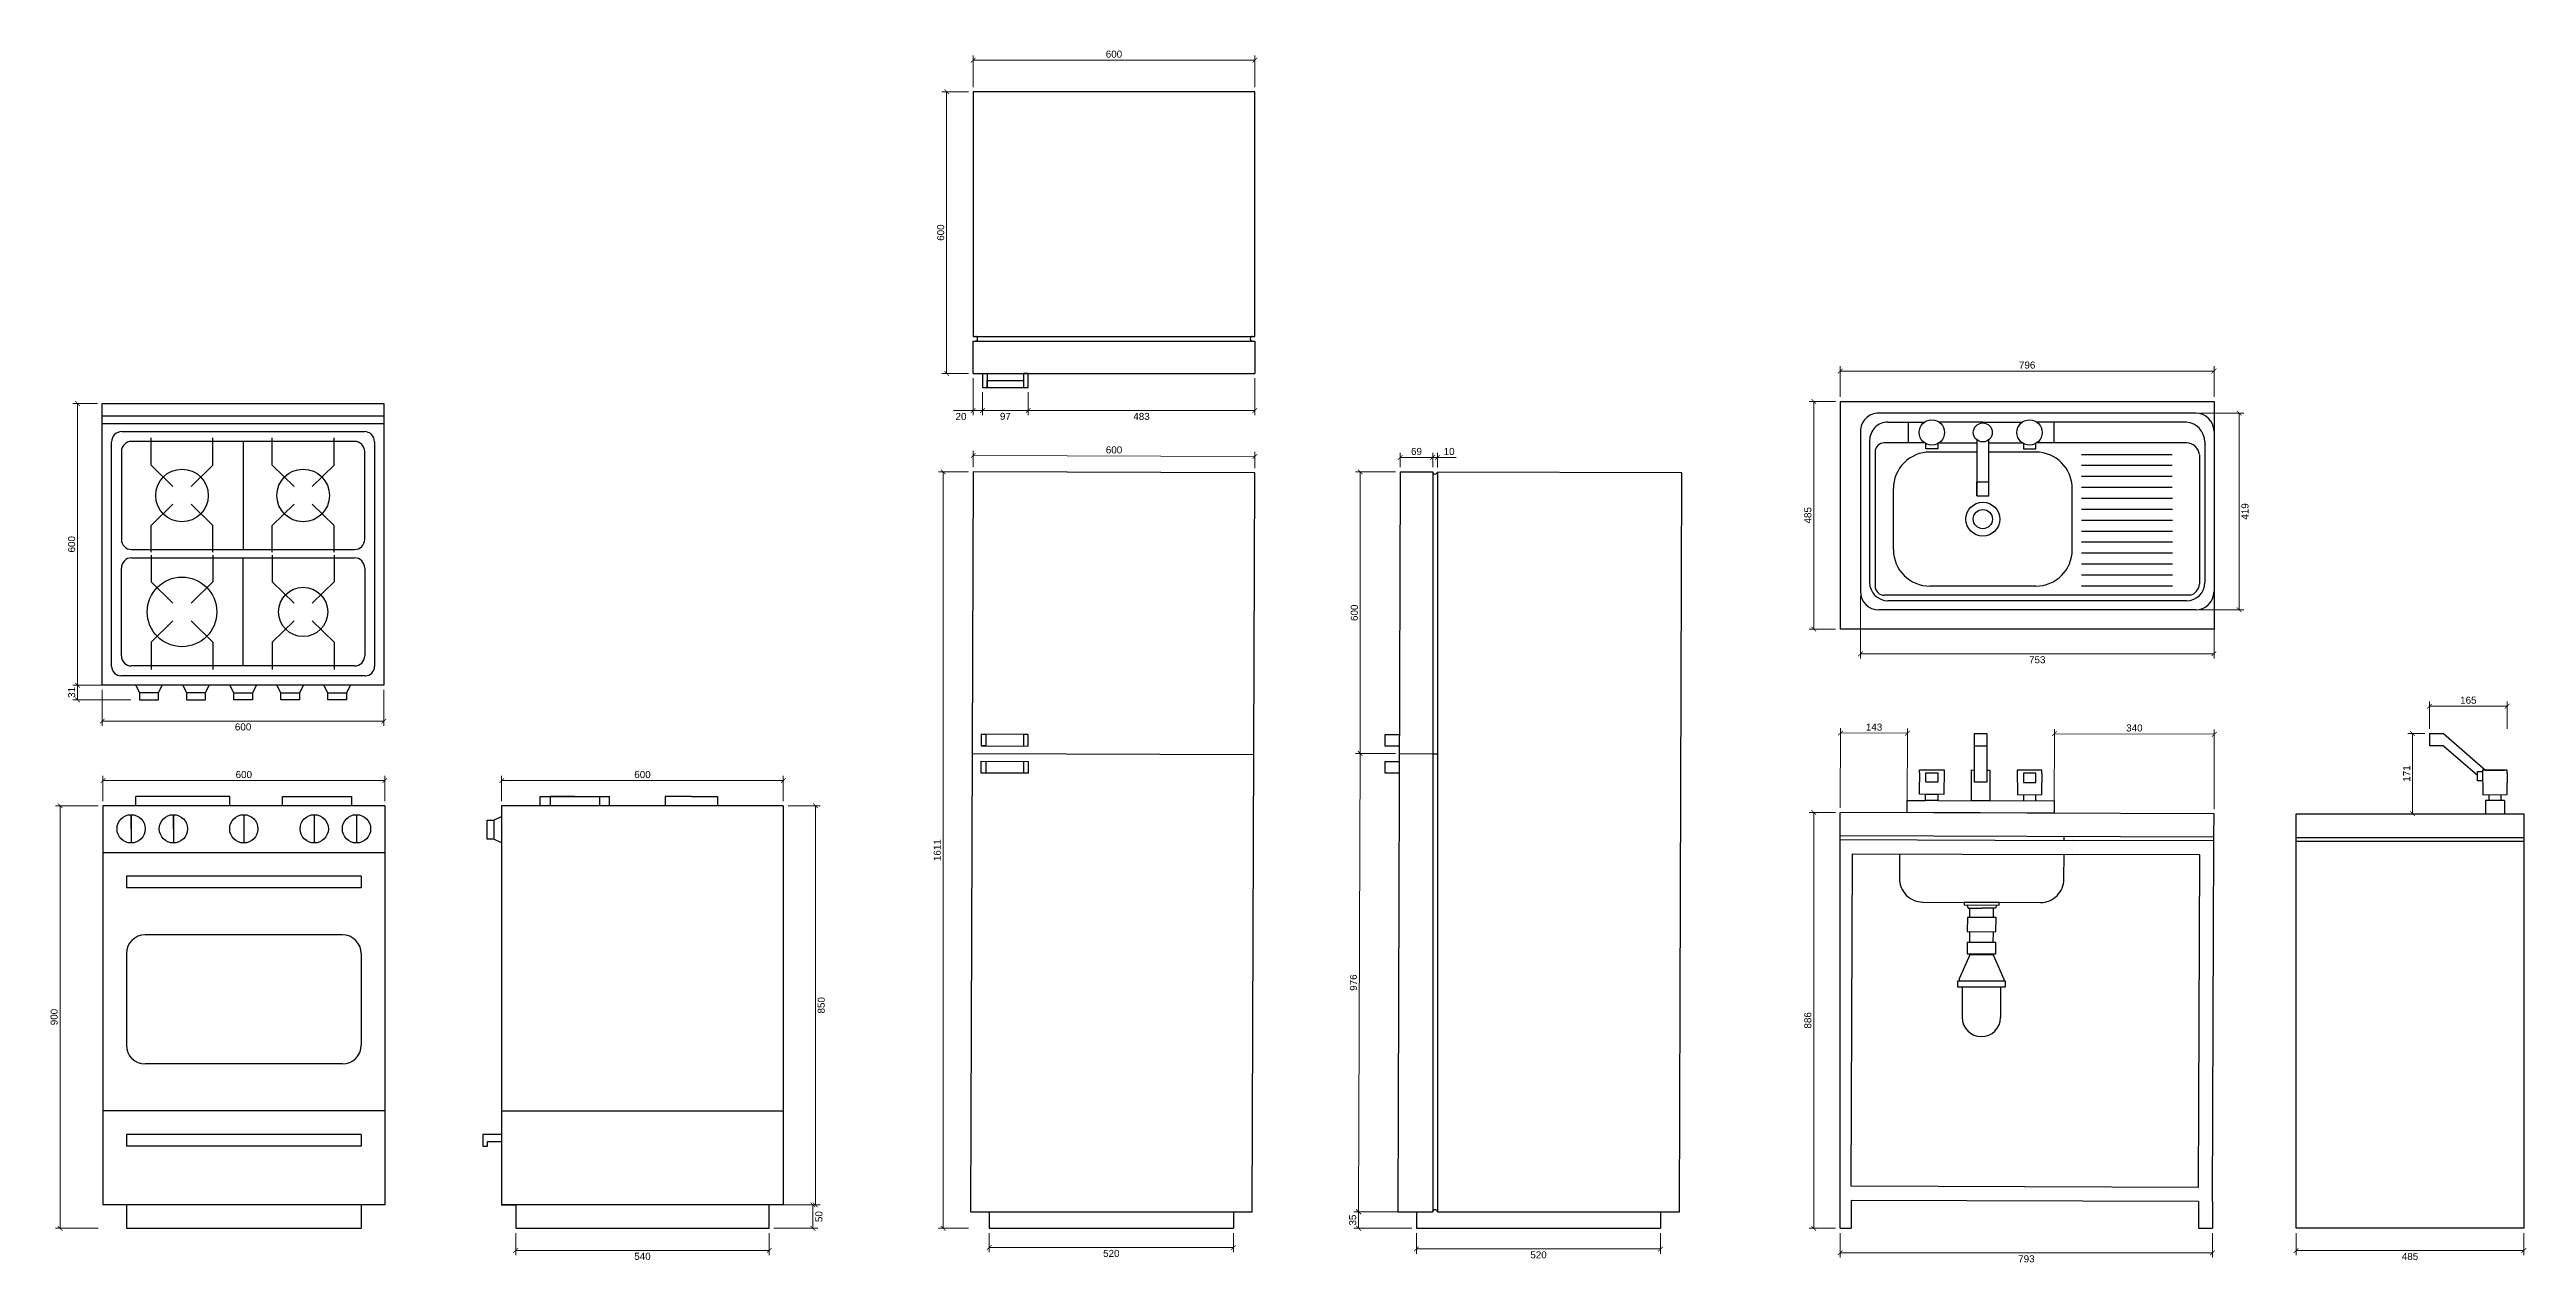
# Model space of a CAD drawing. Header units: millimetres. Extents: x 656 to 5931, y 34 to 2619.
import ezdxf

# ---------------------------------------------------------------- set-up
doc = ezdxf.new("R2010")
doc.units = ezdxf.units.MM
doc.layers.add('A-ANNO SYMB', color=3, linetype='Continuous', lineweight=13)
doc.layers.add('IF-FURN', color=7, linetype='Continuous')
doc.styles.get("Standard").update_dxf_attribs({"font": 'arial.ttf'})
doc.dimstyles.new('nuovo', dxfattribs={"dimtxt": 15, "dimasz": 10, "dimexe": 10, "dimexo": 10, "dimgap": 5, "dimtad": 2, "dimdec": 0, "dimtxsty": 'Standard', "dimblk": 'ARCHTICK', "dimcen": 2.5, "dimclrd": 256, "dimclre": 256, "dimclrt": 256, "dimadec": 0, "dimazin": 0, "dimtfac": 1, "dimtdec": 0, "dimtmove": 0, "dimatfit": 3, "dimldrblk": 'NONE', "dimfxl": 1, "dimlwd": -1, "dimlwe": -1, "dimarcsym": 0})

msp = doc.modelspace()

# ---------------------------------------------------------------- blocks, each defined once
blk = doc.blocks.new('_ArchTick')
at = {"color": 0, "linetype": 'ByBlock', "const_width": 0.15}
blk.add_lwpolyline([(-0.5, -0.5), (0.5, 0.5)], dxfattribs=at)
blk = doc.blocks.new('*D10')
at = {"layer": 'A-ANNO SYMB', "transparency": 16777216}
for p, q in [((2228.6, 1008.6), (2296.8, 1008.6)), ((2286.8, 158.6), (2286.8, 1008.6)), ((2228.6, 158.6), (2296.8, 158.6))]:
    blk.add_line(p, q, dxfattribs=at)
at = {"layer": 'DEFPOINTS', "color": 0, "transparency": 16777216}
for p in [(2218.6, 1008.6), (2286.8, 1008.6), (2218.6, 158.6)]:
    blk.add_point(p, dxfattribs=at)
at = {"layer": 'A-ANNO SYMB', "transparency": 16777216, "xscale": 10, "yscale": 10, "zscale": 10}
for p, rotation in [((2286.8, 1008.6), 90), ((2286.8, 158.6), 270)]:
    blk.add_blockref('_ArchTick', p, dxfattribs=dict(at, rotation=rotation))
at = {"layer": 'A-ANNO SYMB', "transparency": 16777216, "insert": (2299.4, 583.6), "char_height": 15, "attachment_point": 5, "rotation": 90}
blk.add_mtext('850', dxfattribs=at)
blk = doc.blocks.new('_None')
blk = doc.blocks.new('*D12')
at = {"layer": 'A-ANNO SYMB', "transparency": 16777216}
for p, q in [((1618.6, 1018.6), (1618.6, 1072.2)), ((1618.6, 1062.2), (2218.6, 1062.2)), ((2218.6, 1018.6), (2218.6, 1072.2))]:
    blk.add_line(p, q, dxfattribs=at)
at = {"layer": 'DEFPOINTS', "color": 0, "transparency": 16777216}
for p in [(2218.6, 1062.2), (1618.6, 1008.6), (2218.6, 1008.6)]:
    blk.add_point(p, dxfattribs=at)
at = {"layer": 'A-ANNO SYMB', "transparency": 16777216, "xscale": 10, "yscale": 10, "zscale": 10, "rotation": 180}
blk.add_blockref('_ArchTick', (1618.6, 1062.2), dxfattribs=at)
at = {"layer": 'A-ANNO SYMB', "transparency": 16777216, "xscale": 10, "yscale": 10, "zscale": 10}
blk.add_blockref('_ArchTick', (2218.6, 1062.2), dxfattribs=at)
at = {"layer": 'A-ANNO SYMB', "transparency": 16777216, "insert": (1918.6, 1074.9), "char_height": 15, "attachment_point": 5}
blk.add_mtext('600', dxfattribs=at)
blk = doc.blocks.new('*D13')
at = {"layer": 'A-ANNO SYMB', "transparency": 16777216}
for p, q in [((769.5, 1018.6), (769.5, 1072.2)), ((769.5, 1062.2), (1369.5, 1062.2)), ((1369.5, 1018.6), (1369.5, 1072.2))]:
    blk.add_line(p, q, dxfattribs=at)
at = {"layer": 'DEFPOINTS', "color": 0, "transparency": 16777216}
for p in [(1369.5, 1062.2), (769.5, 1008.6), (1369.5, 1008.6)]:
    blk.add_point(p, dxfattribs=at)
at = {"layer": 'A-ANNO SYMB', "transparency": 16777216, "xscale": 10, "yscale": 10, "zscale": 10, "rotation": 180}
blk.add_blockref('_ArchTick', (769.5, 1062.2), dxfattribs=at)
at = {"layer": 'A-ANNO SYMB', "transparency": 16777216, "xscale": 10, "yscale": 10, "zscale": 10}
blk.add_blockref('_ArchTick', (1369.5, 1062.2), dxfattribs=at)
at = {"layer": 'A-ANNO SYMB', "transparency": 16777216, "insert": (1069.5, 1074.9), "char_height": 15, "attachment_point": 5}
blk.add_mtext('600', dxfattribs=at)
blk = doc.blocks.new('*D14')
at = {"layer": 'A-ANNO SYMB', "transparency": 16777216}
for p, q in [((759.5, 1008.6), (668.2, 1008.6)), ((678.2, 1008.6), (678.2, 108.6)), ((759.5, 108.6), (668.2, 108.6))]:
    blk.add_line(p, q, dxfattribs=at)
at = {"layer": 'DEFPOINTS', "color": 0, "transparency": 16777216}
for p in [(769.5, 1008.6), (678.2, 108.6), (769.5, 108.6)]:
    blk.add_point(p, dxfattribs=at)
at = {"layer": 'A-ANNO SYMB', "transparency": 16777216, "xscale": 10, "yscale": 10, "zscale": 10}
for p, rotation in [((678.2, 1008.6), 90), ((678.2, 108.6), 270)]:
    blk.add_blockref('_ArchTick', p, dxfattribs=dict(at, rotation=rotation))
at = {"layer": 'A-ANNO SYMB', "transparency": 16777216, "insert": (665.5, 558.6), "char_height": 15, "attachment_point": 5, "rotation": 90}
blk.add_mtext('900', dxfattribs=at)
blk = doc.blocks.new('*D15')
at = {"layer": 'A-ANNO SYMB', "transparency": 16777216}
for p, q in [((2198.6, 158.6), (2291.8, 158.6)), ((2281.8, 158.6), (2281.8, 108.6)), ((2198.6, 108.6), (2291.8, 108.6))]:
    blk.add_line(p, q, dxfattribs=at)
at = {"layer": 'DEFPOINTS', "color": 0, "transparency": 16777216}
for p in [(2188.6, 158.6), (2188.6, 108.6), (2281.8, 108.6)]:
    blk.add_point(p, dxfattribs=at)
at = {"layer": 'A-ANNO SYMB', "transparency": 16777216, "xscale": 10, "yscale": 10, "zscale": 10}
for p, rotation in [((2281.8, 158.6), 90), ((2281.8, 108.6), 270)]:
    blk.add_blockref('_ArchTick', p, dxfattribs=dict(at, rotation=rotation))
at = {"layer": 'A-ANNO SYMB', "transparency": 16777216, "insert": (2294.4, 133.6), "char_height": 15, "attachment_point": 5, "rotation": 90}
blk.add_mtext('50', dxfattribs=at)
blk = doc.blocks.new('*D16')
at = {"layer": 'A-ANNO SYMB', "transparency": 16777216}
for p, q in [((1648.6, 98.6), (1648.6, 51.6)), ((1648.6, 61.6), (2188.6, 61.6)), ((2188.6, 98.6), (2188.6, 51.6))]:
    blk.add_line(p, q, dxfattribs=at)
at = {"layer": 'DEFPOINTS', "color": 0, "transparency": 16777216}
for p in [(1648.6, 108.6), (2188.6, 108.6), (2188.6, 61.6)]:
    blk.add_point(p, dxfattribs=at)
at = {"layer": 'A-ANNO SYMB', "transparency": 16777216, "xscale": 10, "yscale": 10, "zscale": 10, "rotation": 180}
blk.add_blockref('_ArchTick', (1648.6, 61.6), dxfattribs=at)
at = {"layer": 'A-ANNO SYMB', "transparency": 16777216, "xscale": 10, "yscale": 10, "zscale": 10}
blk.add_blockref('_ArchTick', (2188.6, 61.6), dxfattribs=at)
at = {"layer": 'A-ANNO SYMB', "transparency": 16777216, "insert": (1918.6, 48.9), "char_height": 15, "attachment_point": 5}
blk.add_mtext('540', dxfattribs=at)
blk = doc.blocks.new('*D17')
at = {"layer": 'A-ANNO SYMB', "transparency": 16777216}
for p, q in [((767.9, 1255.4), (767.9, 1178.9)), ((1367.9, 1255.4), (1367.9, 1178.9)), ((767.9, 1188.9), (1367.9, 1188.9))]:
    blk.add_line(p, q, dxfattribs=at)
at = {"layer": 'DEFPOINTS', "color": 0, "transparency": 16777216}
for p in [(767.9, 1265.4), (1367.9, 1265.4), (1367.9, 1188.9)]:
    blk.add_point(p, dxfattribs=at)
at = {"layer": 'A-ANNO SYMB', "transparency": 16777216, "xscale": 10, "yscale": 10, "zscale": 10, "rotation": 180}
blk.add_blockref('_ArchTick', (767.9, 1188.9), dxfattribs=at)
at = {"layer": 'A-ANNO SYMB', "transparency": 16777216, "xscale": 10, "yscale": 10, "zscale": 10}
blk.add_blockref('_ArchTick', (1367.9, 1188.9), dxfattribs=at)
at = {"layer": 'A-ANNO SYMB', "transparency": 16777216, "insert": (1067.9, 1176.3), "char_height": 15, "attachment_point": 5}
blk.add_mtext('600', dxfattribs=at)
blk = doc.blocks.new('*D18')
at = {"layer": 'A-ANNO SYMB', "transparency": 16777216}
for p, q in [((757.9, 1865.4), (705.4, 1865.4)), ((715.4, 1265.4), (715.4, 1865.4)), ((757.9, 1265.4), (705.4, 1265.4))]:
    blk.add_line(p, q, dxfattribs=at)
at = {"layer": 'DEFPOINTS', "color": 0, "transparency": 16777216}
for p in [(715.4, 1865.4), (767.9, 1865.4), (767.9, 1265.4)]:
    blk.add_point(p, dxfattribs=at)
at = {"layer": 'A-ANNO SYMB', "transparency": 16777216, "xscale": 10, "yscale": 10, "zscale": 10}
for p, rotation in [((715.4, 1865.4), 90), ((715.4, 1265.4), 270)]:
    blk.add_blockref('_ArchTick', p, dxfattribs=dict(at, rotation=rotation))
at = {"layer": 'A-ANNO SYMB', "transparency": 16777216, "insert": (702.8, 1565.4), "char_height": 15, "attachment_point": 5, "rotation": 90}
blk.add_mtext('600', dxfattribs=at)
blk = doc.blocks.new('*D19')
at = {"layer": 'A-ANNO SYMB', "transparency": 16777216}
for p, q in [((829.2, 1265.4), (705.4, 1265.4)), ((829.2, 1234.3), (705.4, 1234.3)), ((715.4, 1265.4), (715.4, 1234.3))]:
    blk.add_line(p, q, dxfattribs=at)
at = {"layer": 'DEFPOINTS', "color": 0, "transparency": 16777216}
for p in [(715.4, 1234.3), (839.2, 1265.4), (839.2, 1234.3)]:
    blk.add_point(p, dxfattribs=at)
at = {"layer": 'A-ANNO SYMB', "transparency": 16777216, "xscale": 10, "yscale": 10, "zscale": 10}
for p, rotation in [((715.4, 1265.4), 90), ((715.4, 1234.3), 270)]:
    blk.add_blockref('_ArchTick', p, dxfattribs=dict(at, rotation=rotation))
at = {"layer": 'A-ANNO SYMB', "transparency": 16777216, "insert": (702.8, 1249.9), "char_height": 15, "attachment_point": 5, "rotation": 90}
blk.add_mtext('31', dxfattribs=at)
blk = doc.blocks.new('*D23')
at = {"layer": 'A-ANNO SYMB', "transparency": 16777216}
for p, q in [((2622.8, 2539.2), (2622.8, 2606.5)), ((2622.8, 2596.5), (3222.8, 2596.5)), ((3222.8, 2539.2), (3222.8, 2606.5))]:
    blk.add_line(p, q, dxfattribs=at)
at = {"layer": 'DEFPOINTS', "color": 0, "transparency": 16777216}
for p in [(3222.8, 2596.5), (2622.8, 2529.2), (3222.8, 2529.2)]:
    blk.add_point(p, dxfattribs=at)
at = {"layer": 'A-ANNO SYMB', "transparency": 16777216, "xscale": 10, "yscale": 10, "zscale": 10, "rotation": 180}
blk.add_blockref('_ArchTick', (2622.8, 2596.5), dxfattribs=at)
at = {"layer": 'A-ANNO SYMB', "transparency": 16777216, "xscale": 10, "yscale": 10, "zscale": 10}
blk.add_blockref('_ArchTick', (3222.8, 2596.5), dxfattribs=at)
at = {"layer": 'A-ANNO SYMB', "transparency": 16777216, "insert": (2922.8, 2609.2), "char_height": 15, "attachment_point": 5}
blk.add_mtext('600', dxfattribs=at)
blk = doc.blocks.new('*D24')
at = {"layer": 'A-ANNO SYMB', "transparency": 16777216}
for p, q in [((2612.8, 2529.2), (2556.5, 2529.2)), ((2566.5, 2529.2), (2566.5, 1929.2)), ((2612.8, 1929.2), (2556.5, 1929.2))]:
    blk.add_line(p, q, dxfattribs=at)
at = {"layer": 'DEFPOINTS', "color": 0, "transparency": 16777216}
for p in [(2622.8, 2529.2), (2566.5, 1929.2), (2622.8, 1929.2)]:
    blk.add_point(p, dxfattribs=at)
at = {"layer": 'A-ANNO SYMB', "transparency": 16777216, "xscale": 10, "yscale": 10, "zscale": 10}
for p, rotation in [((2566.5, 2529.2), 90), ((2566.5, 1929.2), 270)]:
    blk.add_blockref('_ArchTick', p, dxfattribs=dict(at, rotation=rotation))
at = {"layer": 'A-ANNO SYMB', "transparency": 16777216, "insert": (2553.8, 2229.2), "char_height": 15, "attachment_point": 5, "rotation": 90}
blk.add_mtext('600', dxfattribs=at)
blk = doc.blocks.new('*D25')
at = {"layer": 'A-ANNO SYMB', "transparency": 16777216}
for p, q in [((2622.8, 1919.2), (2622.8, 1840.2)), ((2622.8, 1850.2), (2581.2, 1850.2)), ((2642.9, 1850.2), (2622.8, 1850.2)), ((2642.9, 1889.2), (2642.9, 1840.2))]:
    blk.add_line(p, q, dxfattribs=at)
at = {"layer": 'DEFPOINTS', "color": 0, "transparency": 16777216}
for p in [(2622.8, 1929.2), (2642.9, 1899.2), (2642.9, 1850.2)]:
    blk.add_point(p, dxfattribs=at)
at = {"layer": 'A-ANNO SYMB', "transparency": 16777216, "xscale": 10, "yscale": 10, "zscale": 10, "rotation": 180}
blk.add_blockref('_ArchTick', (2622.8, 1850.2), dxfattribs=at)
at = {"layer": 'A-ANNO SYMB', "transparency": 16777216, "xscale": 10, "yscale": 10, "zscale": 10}
blk.add_blockref('_ArchTick', (2642.9, 1850.2), dxfattribs=at)
at = {"layer": 'A-ANNO SYMB', "transparency": 16777216, "insert": (2597, 1837.5), "char_height": 15, "attachment_point": 5}
blk.add_mtext('20', dxfattribs=at)
blk = doc.blocks.new('*D26')
at = {"layer": 'A-ANNO SYMB', "transparency": 16777216}
for p, q in [((3222.8, 1919.2), (3222.8, 1840.3)), ((2740.2, 1889.2), (2740.2, 1840.3)), ((2740.2, 1850.3), (3222.8, 1850.3))]:
    blk.add_line(p, q, dxfattribs=at)
at = {"layer": 'DEFPOINTS', "color": 0, "transparency": 16777216}
for p in [(3222.8, 1929.2), (2740.2, 1899.2), (3222.8, 1850.3)]:
    blk.add_point(p, dxfattribs=at)
at = {"layer": 'A-ANNO SYMB', "transparency": 16777216, "xscale": 10, "yscale": 10, "zscale": 10, "rotation": 180}
blk.add_blockref('_ArchTick', (2740.2, 1850.3), dxfattribs=at)
at = {"layer": 'A-ANNO SYMB', "transparency": 16777216, "xscale": 10, "yscale": 10, "zscale": 10}
blk.add_blockref('_ArchTick', (3222.8, 1850.3), dxfattribs=at)
at = {"layer": 'A-ANNO SYMB', "transparency": 16777216, "insert": (2981.5, 1837.6), "char_height": 15, "attachment_point": 5}
blk.add_mtext('483', dxfattribs=at)
blk = doc.blocks.new('*D27')
at = {"layer": 'A-ANNO SYMB', "transparency": 16777216}
for p, q in [((2642.9, 1889.2), (2642.9, 1840.3)), ((2642.9, 1850.3), (2740.2, 1850.3)), ((2740.2, 1889.2), (2740.2, 1840.3))]:
    blk.add_line(p, q, dxfattribs=at)
at = {"layer": 'DEFPOINTS', "color": 0, "transparency": 16777216}
for p in [(2642.9, 1899.2), (2740.2, 1899.2), (2740.2, 1850.3)]:
    blk.add_point(p, dxfattribs=at)
at = {"layer": 'A-ANNO SYMB', "transparency": 16777216, "xscale": 10, "yscale": 10, "zscale": 10, "rotation": 180}
blk.add_blockref('_ArchTick', (2642.9, 1850.3), dxfattribs=at)
at = {"layer": 'A-ANNO SYMB', "transparency": 16777216, "xscale": 10, "yscale": 10, "zscale": 10}
blk.add_blockref('_ArchTick', (2740.2, 1850.3), dxfattribs=at)
at = {"layer": 'A-ANNO SYMB', "transparency": 16777216, "insert": (2691.6, 1837.7), "char_height": 15, "attachment_point": 5}
blk.add_mtext('97', dxfattribs=at)
blk = doc.blocks.new('*D29')
at = {"layer": 'A-ANNO SYMB', "transparency": 16777216}
for p, q in [((3532.7, 1729.5), (3532.7, 1760.3)), ((3532.7, 1750.3), (3601.7, 1750.3)), ((3601.7, 1729.5), (3601.7, 1760.3))]:
    blk.add_line(p, q, dxfattribs=at)
at = {"layer": 'DEFPOINTS', "color": 0, "transparency": 16777216}
for p in [(3601.7, 1750.3), (3532.7, 1719.5), (3601.7, 1719.5)]:
    blk.add_point(p, dxfattribs=at)
at = {"layer": 'A-ANNO SYMB', "transparency": 16777216, "xscale": 10, "yscale": 10, "zscale": 10, "rotation": 180}
blk.add_blockref('_ArchTick', (3532.7, 1750.3), dxfattribs=at)
at = {"layer": 'A-ANNO SYMB', "transparency": 16777216, "xscale": 10, "yscale": 10, "zscale": 10}
blk.add_blockref('_ArchTick', (3601.7, 1750.3), dxfattribs=at)
at = {"layer": 'A-ANNO SYMB', "transparency": 16777216, "insert": (3567.2, 1763), "char_height": 15, "attachment_point": 5}
blk.add_mtext('69', dxfattribs=at)
blk = doc.blocks.new('*D30')
at = {"layer": 'A-ANNO SYMB', "transparency": 16777216}
for p, q in [((3601.7, 1729.5), (3601.7, 1760.3)), ((3601.7, 1750.3), (3611.7, 1750.3)), ((3611.7, 1729.2), (3611.7, 1760.3)), ((3611.7, 1750.3), (3651.7, 1750.3))]:
    blk.add_line(p, q, dxfattribs=at)
at = {"layer": 'DEFPOINTS', "color": 0, "transparency": 16777216}
for p in [(3611.7, 1750.3), (3601.7, 1719.5), (3611.7, 1719.2)]:
    blk.add_point(p, dxfattribs=at)
at = {"layer": 'A-ANNO SYMB', "transparency": 16777216, "xscale": 10, "yscale": 10, "zscale": 10, "rotation": 180}
blk.add_blockref('_ArchTick', (3601.7, 1750.3), dxfattribs=at)
at = {"layer": 'A-ANNO SYMB', "transparency": 16777216, "xscale": 10, "yscale": 10, "zscale": 10}
blk.add_blockref('_ArchTick', (3611.7, 1750.3), dxfattribs=at)
at = {"layer": 'A-ANNO SYMB', "transparency": 16777216, "insert": (3636.7, 1763), "char_height": 15, "attachment_point": 5}
blk.add_mtext('10', dxfattribs=at)
blk = doc.blocks.new('*D31')
at = {"layer": 'A-ANNO SYMB', "transparency": 16777216}
for p, q in [((3522.7, 1719.5), (3437.5, 1719.5)), ((3447.5, 1719.5), (3447.5, 1119.5)), ((3522.7, 1119.5), (3437.5, 1119.5))]:
    blk.add_line(p, q, dxfattribs=at)
at = {"layer": 'DEFPOINTS', "color": 0, "transparency": 16777216}
for p in [(3532.7, 1719.5), (3447.5, 1119.5), (3532.7, 1119.5)]:
    blk.add_point(p, dxfattribs=at)
at = {"layer": 'A-ANNO SYMB', "transparency": 16777216, "xscale": 10, "yscale": 10, "zscale": 10}
for p, rotation in [((3447.5, 1719.5), 90), ((3447.5, 1119.5), 270)]:
    blk.add_blockref('_ArchTick', p, dxfattribs=dict(at, rotation=rotation))
at = {"layer": 'A-ANNO SYMB', "transparency": 16777216, "insert": (3434.8, 1419.5), "char_height": 15, "attachment_point": 5, "rotation": 90}
blk.add_mtext('600', dxfattribs=at)
blk = doc.blocks.new('*D32')
at = {"layer": 'A-ANNO SYMB', "transparency": 16777216}
for p, q in [((3520.6, 1119.6), (3437.5, 1119.9)), ((3447.5, 1119.9), (3444, 144)), ((3517.1, 143.7), (3434, 144))]:
    blk.add_line(p, q, dxfattribs=at)
at = {"layer": 'DEFPOINTS', "color": 0, "transparency": 16777216}
for p in [(3530.6, 1119.6), (3444, 144), (3527.1, 143.7)]:
    blk.add_point(p, dxfattribs=at)
at = {"layer": 'A-ANNO SYMB', "transparency": 16777216, "xscale": 10, "yscale": 10, "zscale": 10}
for p, rotation in [((3447.5, 1119.9), 89.7942800151295), ((3444, 144), 269.7942800151295)]:
    blk.add_blockref('_ArchTick', p, dxfattribs=dict(at, rotation=rotation))
at = {"layer": 'A-ANNO SYMB', "transparency": 16777216, "insert": (3433, 631.9), "char_height": 15, "attachment_point": 5, "rotation": 89.7943}
blk.add_mtext('976', dxfattribs=at)
blk = doc.blocks.new('*D33')
at = {"layer": 'A-ANNO SYMB', "transparency": 16777216}
for p, q in [((3557.1, 143.7), (3434, 143.7)), ((3557.1, 108.6), (3434, 108.6)), ((3444, 143.7), (3444, 108.6))]:
    blk.add_line(p, q, dxfattribs=at)
at = {"layer": 'DEFPOINTS', "color": 0, "transparency": 16777216}
for p in [(3444, 108.6), (3567.1, 143.7), (3567.1, 108.6)]:
    blk.add_point(p, dxfattribs=at)
at = {"layer": 'A-ANNO SYMB', "transparency": 16777216, "xscale": 10, "yscale": 10, "zscale": 10}
for p, rotation in [((3444, 143.7), 90), ((3444, 108.6), 270)]:
    blk.add_blockref('_ArchTick', p, dxfattribs=dict(at, rotation=rotation))
at = {"layer": 'A-ANNO SYMB', "transparency": 16777216, "insert": (3431.3, 126.1), "char_height": 15, "attachment_point": 5, "rotation": 90}
blk.add_mtext('35', dxfattribs=at)
blk = doc.blocks.new('*D34')
at = {"layer": 'A-ANNO SYMB', "transparency": 16777216}
for p, q in [((2657.2, 98.6), (2657.2, 57.8)), ((2657.2, 67.8), (3177.3, 67.8)), ((3177.3, 98.6), (3177.3, 57.8))]:
    blk.add_line(p, q, dxfattribs=at)
at = {"layer": 'DEFPOINTS', "color": 0, "transparency": 16777216}
for p in [(2657.2, 108.6), (3177.3, 108.6), (3177.3, 67.8)]:
    blk.add_point(p, dxfattribs=at)
at = {"layer": 'A-ANNO SYMB', "transparency": 16777216, "xscale": 10, "yscale": 10, "zscale": 10, "rotation": 180}
blk.add_blockref('_ArchTick', (2657.2, 67.8), dxfattribs=at)
at = {"layer": 'A-ANNO SYMB', "transparency": 16777216, "xscale": 10, "yscale": 10, "zscale": 10}
blk.add_blockref('_ArchTick', (3177.3, 67.8), dxfattribs=at)
at = {"layer": 'A-ANNO SYMB', "transparency": 16777216, "insert": (2917.2, 55.1), "char_height": 15, "attachment_point": 5}
blk.add_mtext('520', dxfattribs=at)
blk = doc.blocks.new('*D35')
at = {"layer": 'A-ANNO SYMB', "transparency": 16777216}
for p, q in [((3567.1, 98.6), (3567.1, 54.6)), ((3567.1, 64.6), (4087.1, 64.6)), ((4087.1, 98.6), (4087.1, 54.6))]:
    blk.add_line(p, q, dxfattribs=at)
at = {"layer": 'DEFPOINTS', "color": 0, "transparency": 16777216}
for p in [(3567.1, 108.6), (4087.1, 108.6), (4087.1, 64.6)]:
    blk.add_point(p, dxfattribs=at)
at = {"layer": 'A-ANNO SYMB', "transparency": 16777216, "xscale": 10, "yscale": 10, "zscale": 10, "rotation": 180}
blk.add_blockref('_ArchTick', (3567.1, 64.6), dxfattribs=at)
at = {"layer": 'A-ANNO SYMB', "transparency": 16777216, "xscale": 10, "yscale": 10, "zscale": 10}
blk.add_blockref('_ArchTick', (4087.1, 64.6), dxfattribs=at)
at = {"layer": 'A-ANNO SYMB', "transparency": 16777216, "insert": (3827.1, 52), "char_height": 15, "attachment_point": 5}
blk.add_mtext('520', dxfattribs=at)
blk = doc.blocks.new('*D36')
at = {"layer": 'A-ANNO SYMB', "transparency": 16777216}
for p, q in [((2622.9, 1729.5), (2623, 1764.7)), ((2623, 1754.7), (3222.9, 1752.6)), ((3222.8, 1727.4), (3222.9, 1762.6))]:
    blk.add_line(p, q, dxfattribs=at)
at = {"layer": 'DEFPOINTS', "color": 0, "transparency": 16777216}
for p in [(3222.9, 1752.6), (2622.8, 1719.5), (3222.8, 1717.4)]:
    blk.add_point(p, dxfattribs=at)
at = {"layer": 'A-ANNO SYMB', "transparency": 16777216, "xscale": 10, "yscale": 10, "zscale": 10}
for p, rotation in [((2623, 1754.7), 179.7992072974907), ((3222.9, 1752.6), 359.7992072974907)]:
    blk.add_blockref('_ArchTick', p, dxfattribs=dict(at, rotation=rotation))
at = {"layer": 'A-ANNO SYMB', "transparency": 16777216, "insert": (2923, 1766.3), "char_height": 15, "attachment_point": 5, "rotation": 359.7992}
blk.add_mtext('600', dxfattribs=at)
blk = doc.blocks.new('*D37')
at = {"layer": 'A-ANNO SYMB', "transparency": 16777216}
for p, q in [((2612.8, 1719.5), (2549.2, 1719.5)), ((2559.2, 1719.5), (2559.2, 108.6)), ((2612.8, 108.6), (2549.2, 108.6))]:
    blk.add_line(p, q, dxfattribs=at)
at = {"layer": 'DEFPOINTS', "color": 0, "transparency": 16777216}
for p in [(2622.8, 1719.5), (2559.2, 108.6), (2622.8, 108.6)]:
    blk.add_point(p, dxfattribs=at)
at = {"layer": 'A-ANNO SYMB', "transparency": 16777216, "xscale": 10, "yscale": 10, "zscale": 10}
for p, rotation in [((2559.2, 1719.5), 90), ((2559.2, 108.6), 270)]:
    blk.add_blockref('_ArchTick', p, dxfattribs=dict(at, rotation=rotation))
at = {"layer": 'A-ANNO SYMB', "transparency": 16777216, "insert": (2546.5, 914), "char_height": 15, "attachment_point": 5, "rotation": 90}
blk.add_mtext('1611', dxfattribs=at)
blk = doc.blocks.new('*D40')
at = {"layer": 'A-ANNO SYMB', "transparency": 16777216}
for p, q in [((4459.8, 994.4), (4403.4, 994.4)), ((4413.4, 108.6), (4413.4, 994.4)), ((4459.8, 108.6), (4403.4, 108.6))]:
    blk.add_line(p, q, dxfattribs=at)
at = {"layer": 'DEFPOINTS', "color": 0, "transparency": 16777216}
for p in [(4413.4, 994.4), (4469.8, 994.4), (4469.8, 108.6)]:
    blk.add_point(p, dxfattribs=at)
at = {"layer": 'A-ANNO SYMB', "transparency": 16777216, "xscale": 10, "yscale": 10, "zscale": 10}
for p, rotation in [((4413.4, 994.4), 90), ((4413.4, 108.6), 270)]:
    blk.add_blockref('_ArchTick', p, dxfattribs=dict(at, rotation=rotation))
at = {"layer": 'A-ANNO SYMB', "transparency": 16777216, "insert": (4400.7, 551.5), "char_height": 15, "attachment_point": 5, "rotation": 90}
blk.add_mtext('886', dxfattribs=at)
blk = doc.blocks.new('*D41')
at = {"layer": 'A-ANNO SYMB', "transparency": 16777216}
for p, q in [((4469.8, 98.6), (4469.8, 46.3)), ((4469.8, 56.3), (5262.7, 56.3)), ((5262.7, 98.6), (5262.7, 46.3))]:
    blk.add_line(p, q, dxfattribs=at)
at = {"layer": 'DEFPOINTS', "color": 0, "transparency": 16777216}
for p in [(4469.8, 108.6), (5262.7, 108.6), (5262.7, 56.3)]:
    blk.add_point(p, dxfattribs=at)
at = {"layer": 'A-ANNO SYMB', "transparency": 16777216, "xscale": 10, "yscale": 10, "zscale": 10, "rotation": 180}
blk.add_blockref('_ArchTick', (4469.8, 56.3), dxfattribs=at)
at = {"layer": 'A-ANNO SYMB', "transparency": 16777216, "xscale": 10, "yscale": 10, "zscale": 10}
blk.add_blockref('_ArchTick', (5262.7, 56.3), dxfattribs=at)
at = {"layer": 'A-ANNO SYMB', "transparency": 16777216, "insert": (4866.2, 43.6), "char_height": 15, "attachment_point": 5}
blk.add_mtext('793', dxfattribs=at)
blk = doc.blocks.new('*D42')
at = {"layer": 'A-ANNO SYMB', "transparency": 16777216}
for p, q in [((4469.8, 1004.4), (4470.4, 1173.6)), ((4470.4, 1163.6), (4613, 1163.1)), ((4612.4, 1003.9), (4613, 1173.1))]:
    blk.add_line(p, q, dxfattribs=at)
at = {"layer": 'DEFPOINTS', "color": 0, "transparency": 16777216}
for p in [(4613, 1163.1), (4469.8, 994.4), (4612.4, 993.9)]:
    blk.add_point(p, dxfattribs=at)
at = {"layer": 'A-ANNO SYMB', "transparency": 16777216, "xscale": 10, "yscale": 10, "zscale": 10}
for p, rotation in [((4470.4, 1163.6), 179.7992072975562), ((4613, 1163.1), 359.7992072975562)]:
    blk.add_blockref('_ArchTick', p, dxfattribs=dict(at, rotation=rotation))
at = {"layer": 'A-ANNO SYMB', "transparency": 16777216, "insert": (4541.7, 1176), "char_height": 15, "attachment_point": 5, "rotation": 359.7992}
blk.add_mtext('143', dxfattribs=at)
blk = doc.blocks.new('*D43')
at = {"layer": 'A-ANNO SYMB', "transparency": 16777216}
for p, q in [((4925.3, 1002.8), (4925.9, 1172)), ((4925.9, 1162), (5266.4, 1160.8)), ((5265.8, 1001.6), (5266.4, 1170.8))]:
    blk.add_line(p, q, dxfattribs=at)
at = {"layer": 'DEFPOINTS', "color": 0, "transparency": 16777216}
for p in [(5266.4, 1160.8), (4925.3, 992.8), (5265.8, 991.6)]:
    blk.add_point(p, dxfattribs=at)
at = {"layer": 'A-ANNO SYMB', "transparency": 16777216, "xscale": 10, "yscale": 10, "zscale": 10}
for p, rotation in [((4925.9, 1162), 179.79920729755), ((5266.4, 1160.8), 359.79920729755)]:
    blk.add_blockref('_ArchTick', p, dxfattribs=dict(at, rotation=rotation))
at = {"layer": 'A-ANNO SYMB', "transparency": 16777216, "insert": (5096.2, 1174.1), "char_height": 15, "attachment_point": 5, "rotation": 359.7992}
blk.add_mtext('340', dxfattribs=at)
blk = doc.blocks.new('*D44')
at = {"layer": 'A-ANNO SYMB', "transparency": 16777216}
for p, q in [((5714.7, 1162.5), (5678.7, 1162.5)), ((5688.7, 1162.5), (5688.7, 991.6)), ((5714.7, 991.6), (5678.7, 991.6))]:
    blk.add_line(p, q, dxfattribs=at)
at = {"layer": 'DEFPOINTS', "color": 0, "transparency": 16777216}
for p in [(5724.7, 1162.5), (5688.7, 991.6), (5724.7, 991.6)]:
    blk.add_point(p, dxfattribs=at)
at = {"layer": 'A-ANNO SYMB', "transparency": 16777216, "xscale": 10, "yscale": 10, "zscale": 10}
for p, rotation in [((5688.7, 1162.5), 90), ((5688.7, 991.6), 270)]:
    blk.add_blockref('_ArchTick', p, dxfattribs=dict(at, rotation=rotation))
at = {"layer": 'A-ANNO SYMB', "transparency": 16777216, "insert": (5676.2, 1077.1), "char_height": 15, "attachment_point": 5, "rotation": 90}
blk.add_mtext('171', dxfattribs=at)
blk = doc.blocks.new('*D45')
at = {"layer": 'A-ANNO SYMB', "transparency": 16777216}
for p, q in [((5724.7, 1172.5), (5724.7, 1230.6)), ((5724.7, 1220.6), (5890.2, 1220.6)), ((5890.2, 1172.5), (5890.2, 1230.6))]:
    blk.add_line(p, q, dxfattribs=at)
at = {"layer": 'DEFPOINTS', "color": 0, "transparency": 16777216}
for p in [(5890.2, 1220.6), (5724.7, 1162.5), (5890.2, 1162.5)]:
    blk.add_point(p, dxfattribs=at)
at = {"layer": 'A-ANNO SYMB', "transparency": 16777216, "xscale": 10, "yscale": 10, "zscale": 10, "rotation": 180}
blk.add_blockref('_ArchTick', (5724.7, 1220.6), dxfattribs=at)
at = {"layer": 'A-ANNO SYMB', "transparency": 16777216, "xscale": 10, "yscale": 10, "zscale": 10}
blk.add_blockref('_ArchTick', (5890.2, 1220.6), dxfattribs=at)
at = {"layer": 'A-ANNO SYMB', "transparency": 16777216, "insert": (5807.5, 1233.2), "char_height": 15, "attachment_point": 5}
blk.add_mtext('165', dxfattribs=at)
blk = doc.blocks.new('*D46')
at = {"layer": 'A-ANNO SYMB', "transparency": 16777216}
for p, q in [((5440.8, 98.6), (5440.8, 51.3)), ((5440.8, 61.3), (5925.8, 61.3)), ((5925.8, 98.6), (5925.8, 51.3))]:
    blk.add_line(p, q, dxfattribs=at)
at = {"layer": 'DEFPOINTS', "color": 0, "transparency": 16777216}
for p in [(5440.8, 108.6), (5925.8, 108.6), (5925.8, 61.3)]:
    blk.add_point(p, dxfattribs=at)
at = {"layer": 'A-ANNO SYMB', "transparency": 16777216, "xscale": 10, "yscale": 10, "zscale": 10, "rotation": 180}
blk.add_blockref('_ArchTick', (5440.8, 61.3), dxfattribs=at)
at = {"layer": 'A-ANNO SYMB', "transparency": 16777216, "xscale": 10, "yscale": 10, "zscale": 10}
blk.add_blockref('_ArchTick', (5925.8, 61.3), dxfattribs=at)
at = {"layer": 'A-ANNO SYMB', "transparency": 16777216, "insert": (5683.3, 48.6), "char_height": 15, "attachment_point": 5}
blk.add_mtext('485', dxfattribs=at)
blk = doc.blocks.new('*D47')
at = {"layer": 'A-ANNO SYMB', "transparency": 16777216}
for p, q in [((4459.8, 1869.6), (4403.4, 1869.6)), ((4413.4, 1384.6), (4413.4, 1869.6)), ((4459.8, 1384.6), (4403.4, 1384.6))]:
    blk.add_line(p, q, dxfattribs=at)
at = {"layer": 'DEFPOINTS', "color": 0, "transparency": 16777216}
for p in [(4413.4, 1869.6), (4469.8, 1869.6), (4469.8, 1384.6)]:
    blk.add_point(p, dxfattribs=at)
at = {"layer": 'A-ANNO SYMB', "transparency": 16777216, "xscale": 10, "yscale": 10, "zscale": 10}
for p, rotation in [((4413.4, 1869.6), 89.99921303147231), ((4413.4, 1384.6), 269.9992130314724)]:
    blk.add_blockref('_ArchTick', p, dxfattribs=dict(at, rotation=rotation))
at = {"layer": 'A-ANNO SYMB', "transparency": 16777216, "insert": (4400.7, 1627.1), "char_height": 15, "attachment_point": 5, "rotation": 89.9992}
blk.add_mtext('485', dxfattribs=at)
blk = doc.blocks.new('*D48')
at = {"layer": 'A-ANNO SYMB', "transparency": 16777216}
for p, q in [((4469.8, 1879.6), (4469.8, 1944.4)), ((4469.8, 1934.4), (5265.8, 1934.4)), ((5265.8, 1879.6), (5265.8, 1944.4))]:
    blk.add_line(p, q, dxfattribs=at)
at = {"layer": 'DEFPOINTS', "color": 0, "transparency": 16777216}
for p in [(5265.8, 1934.4), (4469.8, 1869.6), (5265.8, 1869.6)]:
    blk.add_point(p, dxfattribs=at)
at = {"layer": 'A-ANNO SYMB', "transparency": 16777216, "xscale": 10, "yscale": 10, "zscale": 10}
for p, rotation in [((4469.8, 1934.4), 179.9984727346646), ((5265.8, 1934.4), 359.9984727346646)]:
    blk.add_blockref('_ArchTick', p, dxfattribs=dict(at, rotation=rotation))
at = {"layer": 'A-ANNO SYMB', "transparency": 16777216, "insert": (4867.8, 1947), "char_height": 15, "attachment_point": 5, "rotation": 359.9985}
blk.add_mtext('796', dxfattribs=at)
blk = doc.blocks.new('*D49')
at = {"layer": 'A-ANNO SYMB', "transparency": 16777216}
for p, q in [((5237.2, 1844.9), (5329.2, 1844.9)), ((5319.2, 1844.9), (5319.2, 1425.7)), ((5236.9, 1425.7), (5329.2, 1425.7))]:
    blk.add_line(p, q, dxfattribs=at)
at = {"layer": 'DEFPOINTS', "color": 0, "transparency": 16777216}
for p in [(5227.2, 1844.9), (5226.9, 1425.7), (5319.2, 1425.7)]:
    blk.add_point(p, dxfattribs=at)
at = {"layer": 'A-ANNO SYMB', "transparency": 16777216, "xscale": 10, "yscale": 10, "zscale": 10}
for p, rotation in [((5319.2, 1844.9), 90), ((5319.2, 1425.7), 270)]:
    blk.add_blockref('_ArchTick', p, dxfattribs=dict(at, rotation=rotation))
at = {"layer": 'A-ANNO SYMB', "transparency": 16777216, "insert": (5331.9, 1635.3), "char_height": 15, "attachment_point": 5, "rotation": 90}
blk.add_mtext('419', dxfattribs=at)
blk = doc.blocks.new('*D50')
at = {"layer": 'A-ANNO SYMB', "transparency": 16777216}
for p, q in [((4512.9, 1454.6), (4512.9, 1322.1)), ((5265.8, 1454.5), (5265.8, 1322.1)), ((4512.9, 1332.1), (5265.8, 1332.1))]:
    blk.add_line(p, q, dxfattribs=at)
at = {"layer": 'DEFPOINTS', "color": 0, "transparency": 16777216}
for p in [(4512.9, 1464.6), (5265.8, 1464.5), (5265.8, 1332.1)]:
    blk.add_point(p, dxfattribs=at)
at = {"layer": 'A-ANNO SYMB', "transparency": 16777216, "xscale": 10, "yscale": 10, "zscale": 10, "rotation": 180}
blk.add_blockref('_ArchTick', (4512.9, 1332.1), dxfattribs=at)
at = {"layer": 'A-ANNO SYMB', "transparency": 16777216, "xscale": 10, "yscale": 10, "zscale": 10}
blk.add_blockref('_ArchTick', (5265.8, 1332.1), dxfattribs=at)
at = {"layer": 'A-ANNO SYMB', "transparency": 16777216, "insert": (4889.3, 1319.5), "char_height": 15, "attachment_point": 5}
blk.add_mtext('753', dxfattribs=at)

# ---------------------------------------------------------------- dimensions: what is measured, and where the dimension line sits
at = {"layer": 'A-ANNO SYMB'}
for base, p1, p2, picture, middle in [((3222.8, 2596.5), (2622.8, 2529.2), (3222.8, 2529.2), '*D23', (2922.8, 2609.2)), ((3222.8, 1850.3), (2740.2, 1899.2), (3222.8, 1929.2), '*D26', (2981.5, 1837.6)), ((2740.2, 1850.3), (2642.9, 1899.2), (2740.2, 1899.2), '*D27', (2691.6, 1837.7)), ((3601.7, 1750.3), (3532.7, 1719.5), (3601.7, 1719.5), '*D29', (3567.2, 1763)), ((3611.7, 1750.3), (3601.7, 1719.5), (3611.7, 1719.2), '*D30', (3636.7, 1763)), ((5265.8, 1332.1), (4512.9, 1464.6), (5265.8, 1464.5), '*D50', (4889.3, 1319.5)), ((1367.9, 1188.9), (767.9, 1265.4), (1367.9, 1265.4), '*D17', (1067.9, 1176.3)), ((5890.2026, 1220.5621), (5724.7467, 1162.5309), (5890.2026, 1162.5309), '*D45', (5807.4746, 1233.2207)), ((1369.5, 1062.2), (769.5, 1008.6), (1369.5, 1008.6), '*D13', (1069.5, 1074.9)), ((2218.6, 1062.2), (1618.6, 1008.6), (2218.6, 1008.6), '*D12', (1918.6, 1074.9)), ((2188.6, 61.6), (1648.6, 108.6), (2188.6, 108.6), '*D16', (1918.6, 48.9)), ((3177.3, 67.8), (2657.2, 108.6), (3177.3, 108.6), '*D34', (2917.2, 55.1)), ((4087.1, 64.6), (3567.1, 108.6), (4087.1, 108.6), '*D35', (3827.1, 52)), ((5262.7, 56.3), (4469.8, 108.6), (5262.7, 108.6), '*D41', (4866.2, 43.6)), ((5925.8, 61.3), (5440.8, 108.6), (5925.8, 108.6), '*D46', (5683.3, 48.6))]:
    dim = msp.add_linear_dim(base=base, p1=p1, p2=p2, dimstyle='nuovo', dxfattribs=at)
    dim.commit()
    dim.dimension.update_dxf_attribs({"geometry": picture, "text_midpoint": middle})
for base, p1, p2, picture, middle in [((2566.5, 1929.2), (2622.8, 2529.2), (2622.8, 1929.2), '*D24', (2553.8, 2229.2)), ((715.4, 1865.4), (767.9, 1265.4), (767.9, 1865.4), '*D18', (702.8, 1565.4)), ((5319.2, 1425.7), (5227.2, 1844.9), (5226.9, 1425.7), '*D49', (5331.9, 1635.3)), ((2559.2, 108.6), (2622.8, 1719.5), (2622.8, 108.6), '*D37', (2546.5, 914)), ((3447.5, 1119.5), (3532.7, 1719.5), (3532.7, 1119.5), '*D31', (3434.8, 1419.5)), ((715.4, 1234.3), (839.2, 1265.4), (839.2, 1234.3), '*D19', (702.8, 1249.9)), ((5688.7, 991.6), (5724.7, 1162.5), (5724.7, 991.6), '*D44', (5676.2, 1077.1)), ((678.2, 108.6), (769.5, 1008.6), (769.5, 108.6), '*D14', (665.5, 558.6)), ((4413.4, 994.4), (4469.8, 108.6), (4469.8, 994.4), '*D40', (4400.7, 551.5)), ((2281.8, 108.6), (2188.6, 158.6), (2188.6, 108.6), '*D15', (2294.4, 133.6)), ((3444, 108.6), (3567.1, 143.7), (3567.1, 108.6), '*D33', (3431.3, 126.1))]:
    dim = msp.add_linear_dim(base=base, p1=p1, p2=p2, angle=90, dimstyle='nuovo', dxfattribs=at)
    dim.commit()
    dim.dimension.update_dxf_attribs({"geometry": picture, "text_midpoint": middle})
for p1, p2, distance, picture, middle in [((4469.8, 1869.6), (5265.8, 1869.6), 64.8, '*D48', (4867.8, 1947)), ((4469.8, 1384.6), (4469.8, 1869.6), 56.4, '*D47', (4400.7, 1627.1)), ((2622.8, 1719.5), (3222.8, 1717.4), 35.3, '*D36', (2923, 1766.3)), ((4469.8, 994.4), (4612.4, 993.9), 169.2, '*D42', (4541.7, 1176)), ((4925.2986, 992.816), (5265.7797, 991.6228), 169.2061, '*D43', (5096.1765, 1174.0881)), ((3530.6, 1119.6), (3527.1, 143.7), -83.1, '*D32', (3433, 631.9))]:
    dim = msp.add_aligned_dim(p1=p1, p2=p2, distance=distance, dimstyle='nuovo', dxfattribs=at)
    dim.commit()
    dim.dimension.update_dxf_attribs({"geometry": picture, "text_midpoint": middle})
dim = msp.add_linear_dim(base=(2642.9, 1850.2), p1=(2622.8, 1929.2), p2=(2642.9, 1899.2), dimstyle='nuovo', dxfattribs=at)
dim.commit()
dim.dimension.update_dxf_attribs({"geometry": '*D25', "text_midpoint": (2597, 1850.2), "dimtype": 160})
dim = msp.add_linear_dim(base=(2286.8, 1008.6), p1=(2218.6, 158.6), p2=(2218.6, 1008.6), angle=90, dimstyle='nuovo', dxfattribs=at)
dim.commit()
dim.dimension.update_dxf_attribs({"geometry": '*D10', "text_midpoint": (2286.8, 583.6), "dimtype": 160})

# ---------------------------------------------------------------- linework, layer by layer
at = {"layer": 'IF-FURN'}
for p, q in [((3222.8, 2529.2), (2622.8, 2529.2)), ((3222.8, 2529.2), (2622.8, 2529.2)), ((2622.8, 2529.2), (2622.8, 2008.2)), ((3222.8, 2008.2), (3222.8, 2529.2)), ((2622.8, 2008.2), (3222.8, 2008.2)), ((2622.8, 2008.2), (2627.8, 2008.2)), ((2622.8, 1929.2), (2622.8, 1998.2)), ((2622.8, 1998.2), (3222.8, 1998.2)), ((3222.8, 1998.2), (3222.8, 1929.2)), ((2622.8, 1929.2), (3222.8, 1929.2)), ((2642.9, 1929.2), (2642.9, 1899.2)), ((2642.9, 1929.2), (2652.9, 1929.2)), ((2652.9, 1929.2), (2652.9, 1899.2)), ((2652.9, 1899.2), (2652.9, 1914.2)), ((2652.9, 1914.2), (2730.2, 1914.2)), ((2740.2, 1929.2), (2730.2, 1929.2)), ((2730.2, 1929.2), (2730.2, 1899.2)), ((2740.2, 1899.2), (2740.2, 1929.2)), ((767.9, 1265.4), (767.9, 1865.4)), ((767.9, 1865.4), (1367.9, 1865.4)), ((1367.9, 1865.4), (1367.9, 1265.4)), ((2642.9, 1899.2), (2740.2, 1899.2)), ((4469.8, 1869.6), (5265.8, 1869.6)), ((4469.8, 1869.6), (4469.8, 1384.6)), ((5265.8, 1869.6), (5265.8, 1384.6)), ((767.9, 1839.2), (1367.9, 1839.2)), ((767.9, 1822.4), (1367.9, 1822.4)), ((809.5, 1805.4), (1326.2, 1805.4)), ((4512.9, 1806), (4512.9, 1464.6)), ((5227.2, 1844.9), (4551.8, 1844.9)), ((4571.2, 1825.4), (4649, 1825.4)), ((4615.1, 1781.3), (4615.1, 1825.4)), ((4753.4, 1825.4), (4680.7, 1825.4)), ((4773.4, 1825.4), (4753.4, 1825.4)), ((4773.4, 1825.4), (4793.4, 1825.4)), ((4793.4, 1825.4), (4857.1, 1825.4)), ((5207.5, 1825.4), (4889.3, 1825.4)), ((4925.4, 1781.3), (4925.4, 1825.4)), ((5265.8, 1810.3), (5265.8, 1464.5)), ((787.9, 1305.4), (787.9, 1783.7)), ((808.8, 1762.9), (808.8, 1575.9)), ((1305.3, 1784.5), (830.5, 1784.5)), ((871.9, 1733.7), (871.9, 1792)), ((1003.7, 1733.7), (1003.7, 1792)), ((1067.9, 1784.5), (1067.9, 1554.3)), ((1130, 1733.7), (1130, 1792)), ((1261.8, 1733.7), (1261.8, 1792)), ((1327, 1575.9), (1327, 1762.9)), ((1347.9, 1783.7), (1347.9, 1305.4)), ((4532.3, 1786.6), (4532.3, 1484)), ((4544, 1761.8), (4544, 1476.2)), ((4649.7, 1781.3), (4563.4, 1781.3)), ((4651.8, 1768.5), (4651.8, 1779.9)), ((4677.8, 1768.5), (4651.8, 1768.5)), ((4760.4, 1761.8), (4660.7, 1761.8)), ((4677.9, 1779.9), (4677.8, 1768.5)), ((4680, 1781.3), (4760.4, 1781.3)), ((4760.4, 1788.1), (4760.6, 1668.5)), ((4786.4, 1668.5), (4786.4, 1788.1)), ((4786.4, 1781.3), (4857.8, 1781.3)), ((4886.2, 1761.8), (4786.4, 1761.8)), ((4859.9, 1779.9), (4860, 1768.5)), ((4860, 1768.5), (4886, 1768.5)), ((4886, 1768.5), (4886, 1779.9)), ((5206.9, 1781.2), (4888.2, 1781.3)), ((5176.9, 1756.2), (4983.4, 1756.2)), ((5234.7, 1756.2), (5234.7, 1480.1)), ((5246.3, 1783.7), (5246.3, 1484)), ((918.4, 1688.3), (871.9, 1733.7)), ((957.2, 1688.3), (1003.7, 1733.7)), ((1176.5, 1688.3), (1130, 1733.7)), ((1215.3, 1688.3), (1261.8, 1733.7)), ((2622.8, 1719.5), (2617.2, 143.7)), ((3222.8, 1717.4), (2622.8, 1719.5)), ((3217.2, 143.7), (3222.8, 1717.4)), ((3532.7, 1719.5), (3527.1, 143.7)), ((3532.7, 1719.5), (3601.7, 1719.5)), ((3601.7, 1719.5), (3601.7, 143.7)), ((4132.6, 1717.4), (3611.7, 1719.2)), ((3611.7, 1719.2), (3611.7, 143.7)), ((4127.1, 143.7), (4132.6, 1717.4)), ((4760.6, 1668.5), (4760.6, 1698.5)), ((4760.6, 1698.5), (4786.4, 1698.5)), ((5176.9, 1732.9), (4983.4, 1732.9)), ((5176.9, 1709.6), (4983.4, 1709.6)), ((871.9, 1605.1), (918.4, 1650.5)), ((1003.7, 1605.1), (957.2, 1650.5)), ((1130, 1605.1), (1176.5, 1650.5)), ((1261.8, 1605.1), (1215.3, 1650.5)), ((4582.9, 1554), (4582.9, 1684)), ((4760.4, 1668.5), (4760.6, 1668.5)), ((4760.6, 1668.5), (4773.4, 1668.5)), ((4766, 1668.5), (4780.8, 1668.5)), ((4773.4, 1668.5), (4786.4, 1668.5)), ((4964, 1554), (4964, 1684)), ((5176.9, 1686.2), (4983.4, 1686.2)), ((5177.7, 1662.9), (4983.4, 1662.9)), ((5177.7, 1639.6), (4983.4, 1639.6)), ((871.9, 1548.3), (871.9, 1605.1)), ((1003.7, 1548.3), (1003.7, 1605.1)), ((1130, 1548.3), (1130, 1605.1)), ((1261.8, 1548.3), (1261.8, 1605.1)), ((5177.7, 1616.2), (4983.4, 1616.2)), ((5177.7, 1592.9), (4983.4, 1592.9)), ((830.5, 1554.3), (1305.3, 1554.3)), ((830.5, 1536.5), (1305.3, 1536.5)), ((871.9, 1542.5), (871.9, 1485.6)), ((1003.7, 1542.5), (1003.7, 1485.6)), ((1067.9, 1306.2), (1067.9, 1536.5)), ((1130, 1542.5), (1130, 1485.6)), ((1261.8, 1542.5), (1261.8, 1485.6)), ((5177.7, 1569.6), (4983.4, 1569.6)), ((5177.7, 1546.2), (4983.4, 1546.2)), ((808.8, 1327.9), (808.8, 1514.8)), ((871.9, 1485.6), (918.4, 1440.3)), ((1003.7, 1485.6), (957.2, 1440.3)), ((1130, 1485.6), (1176.5, 1440.3)), ((1261.8, 1485.6), (1215.3, 1440.3)), ((1327, 1514.8), (1327, 1327.9)), ((5177.7, 1522.9), (4983.4, 1522.9)), ((5177.7, 1499.6), (4983.4, 1499.6)), ((5226.9, 1425.7), (4551.8, 1425.7)), ((5215.2, 1456.8), (4563.4, 1456.8)), ((5207.4, 1445.1), (4571.2, 1445.1)), ((4886.2, 1476.2), (4660.7, 1476.2)), ((5177.7, 1476.2), (4983.4, 1476.2)), ((918.4, 1402.5), (871.9, 1357.1)), ((957.2, 1402.5), (1003.7, 1357.1)), ((1176.5, 1402.5), (1130, 1357.1)), ((1215.3, 1402.5), (1261.8, 1357.1)), ((5265.8, 1384.6), (4469.8, 1384.6)), ((871.9, 1357.1), (871.9, 1298.8)), ((1003.7, 1357.1), (1003.7, 1298.8)), ((1130, 1357.1), (1130, 1298.8)), ((1261.8, 1357.1), (1261.8, 1298.8)), ((1327.9, 1285.4), (807.9, 1285.4)), ((1305.3, 1306.2), (830.5, 1306.2)), ((1367.9, 1265.4), (767.9, 1265.4)), ((839.2, 1265.4), (847.5, 1248.9)), ((887.5, 1248.9), (847.5, 1248.9)), ((847.5, 1248.9), (847.5, 1234.3)), ((847.5, 1234.3), (887.5, 1234.3)), ((887.5, 1248.9), (895.8, 1265.4)), ((887.5, 1234.3), (887.5, 1248.9)), ((939.4, 1265.4), (947.7, 1248.9)), ((987.7, 1248.9), (947.7, 1248.9)), ((947.7, 1248.9), (947.7, 1234.3)), ((947.7, 1234.3), (987.7, 1234.3)), ((987.7, 1248.9), (996, 1265.4)), ((987.7, 1234.3), (987.7, 1248.9)), ((1047.9, 1248.9), (1039.5, 1265.4)), ((1047.9, 1234.3), (1047.9, 1248.9)), ((1047.9, 1248.9), (1087.9, 1248.9)), ((1087.9, 1234.3), (1047.9, 1234.3)), ((1096.2, 1265.4), (1087.9, 1248.9)), ((1087.9, 1248.9), (1087.9, 1234.3)), ((1148, 1248.9), (1139.7, 1265.4)), ((1148, 1234.3), (1148, 1248.9)), ((1148, 1248.9), (1188, 1248.9)), ((1188, 1234.3), (1148, 1234.3)), ((1196.3, 1265.4), (1188, 1248.9)), ((1188, 1248.9), (1188, 1234.3)), ((1248.2, 1248.9), (1239.9, 1265.4)), ((1248.2, 1234.3), (1248.2, 1248.9)), ((1248.2, 1248.9), (1288.2, 1248.9)), ((1288.2, 1234.3), (1248.2, 1234.3)), ((1296.5, 1265.4), (1288.2, 1248.9)), ((1288.2, 1248.9), (1288.2, 1234.3)), ((2640.2, 1160.8), (2650.2, 1160.8)), ((2650.2, 1160.8), (2650.2, 1135.8)), ((4755.9, 1136.5), (4755.9, 1162.5)), ((4755.9, 1162.5), (4781.9, 1162.5)), ((4781.9, 1162.5), (4781.9, 1136.5)), ((5724.7, 1162.5), (5724.7, 1136.5)), ((5724.7, 1162.5), (5754.7, 1162.5)), ((5754.7, 1162.5), (5844.3, 1084.6)), ((2650.2, 1135.8), (2640.2, 1135.8)), ((2740.2, 1160.5), (2730.2, 1160.5)), ((2730.2, 1160.5), (2730.2, 1135.5)), ((3500.6, 1135.5), (3500.6, 1160.5)), ((3500.6, 1160.5), (3530.7, 1160.5)), ((3530.6, 1135.5), (3500.6, 1135.5)), ((3601.7, 1119.3), (3611.7, 1119.3)), ((4755.9, 1058.6), (4755.9, 1136.5)), ((4755.9, 1136.5), (4781.9, 1136.5)), ((4781.9, 1136.5), (4781.9, 1058.5)), ((5754.7, 1136.5), (5724.7, 1136.5)), ((5754.7, 1136.5), (5826.7, 1073.8)), ((2650.2, 1103.1), (2650.2, 1078.1)), ((2730.2, 1102.8), (2730.2, 1077.8)), ((3500.6, 1077.8), (3500.6, 1102.8)), ((3500.6, 1102.8), (3530.7, 1102.8)), ((3530.6, 1077.8), (3500.6, 1077.8)), ((4638.7, 1078.6), (4638.7, 1059)), ((4749.4, 1019.5), (4749.6, 1084.7)), ((4749.6, 1084.7), (4755.9, 1084.6)), ((4768.9, 1058.6), (4755.9, 1058.6)), ((4781.9, 1058.5), (4762.5, 1058.6)), ((4781.9, 1084.6), (4788.7, 1084.6)), ((4788.6, 1058.5), (4788.5, 1019.4)), ((4788.7, 1084.6), (4788.6, 1058.5)), ((4899.1, 1078), (4899.2, 1058.4)), ((5826.7, 1061.8), (5826.7, 1081.3)), ((5826.7, 1081.3), (5838, 1081.3)), ((5838.1, 1061.8), (5826.7, 1061.8)), ((5844.3, 1084.6), (5884.3, 1084.6)), ((5890.2, 1078), (5890.3, 1058.4)), ((1369.5, 1008.6), (769.5, 1008.6)), ((769.5, 1008.6), (769.5, 158.6)), ((1039.5, 1028.6), (839.5, 1028.6)), ((839.5, 1008.6), (839.5, 1028.6)), ((1039.5, 1008.6), (1039.5, 1028.6)), ((1151.7, 1028.6), (1299.5, 1028.6)), ((1151.7, 1008.6), (1151.7, 1028.6)), ((1299.5, 1008.6), (1299.5, 1028.6)), ((1369.5, 1008.6), (1369.5, 158.6)), ((2218.6, 1008.6), (1618.6, 1008.6)), ((1618.6, 1008.6), (1618.6, 158.6)), ((1700.7, 1028.6), (1848.5, 1028.6)), ((1700.7, 1008.6), (1700.7, 1028.6)), ((1774.6, 1028.6), (1722.1, 1028.6)), ((1722.1, 1028.6), (1722.1, 1008.6)), ((1774.6, 1028.6), (1827.2, 1028.6)), ((1827.2, 1028.6), (1827.2, 1008.6)), ((1848.5, 1008.6), (1848.5, 1028.6)), ((2022.7, 1028.6), (1966.7, 1028.6)), ((1966.7, 1028.6), (1966.7, 1008.6)), ((2022.7, 1028.6), (2078.7, 1028.6)), ((2078.7, 1028.6), (2078.7, 1008.6)), ((2218.6, 1008.6), (2218.6, 158.6)), ((4651.6, 1019.9), (4651.6, 1032.9)), ((4651.6, 1032.9), (4677.6, 1032.9)), ((4677.6, 1019.8), (4651.6, 1019.9)), ((4677.6, 1032.9), (4677.6, 1019.8)), ((4749.4, 1019.5), (4788.5, 1019.4)), ((4860.2, 1032.2), (4860.2, 1019.1)), ((4886.3, 1019), (4886.3, 1032.1)), ((5884.3, 1019.4), (5844.3, 1019.4)), ((5844.3, 1019.4), (5844.3, 991.6)), ((5851.4, 1032.2), (5851.3, 1019.1)), ((5877.4, 1019), (5877.4, 1032.1)), ((5884.3, 1019.4), (5884.3, 991.6)), ((829.5, 959.4), (829.5, 989.5)), ((829.5, 989.5), (829.5, 929.3)), ((919.5, 959.4), (919.5, 989.5)), ((919.5, 989.5), (919.5, 929.3)), ((1069.5, 989.5), (1069.5, 929.3)), ((1219.5, 989.5), (1219.5, 929.3)), ((1309.5, 989.5), (1309.5, 929.3)), ((1587.6, 977.6), (1602.2, 977.6)), ((1587.6, 937.6), (1587.6, 977.6)), ((1602.2, 977.6), (1618.6, 985.9)), ((1602.2, 977.6), (1602.2, 937.6)), ((5265.8, 991.6), (4469.8, 994.4)), ((4469.8, 108.6), (4469.8, 994.4)), ((5265.6, 941.6), (5265.8, 991.6)), ((5440.8, 991.6), (5925.8, 991.6)), ((5440.8, 108.6), (5440.8, 991.6)), ((5925.8, 991.6), (5925.8, 108.6)), ((1369.5, 908.6), (769.5, 908.6)), ((1602.2, 937.6), (1587.6, 937.6)), ((1618.6, 929.3), (1602.2, 937.6)), ((5265.6, 941.6), (4469.8, 944.4)), ((4469.8, 936.5), (4964.6, 934.7)), ((4493.2, 198.1), (4495.7, 906.4)), ((4495.7, 906.4), (4964.5, 904.7)), ((5235.5, 903.8), (4964.5, 904.7)), ((5265.6, 933.7), (4964.6, 934.7)), ((5233, 195.5), (5235.5, 903.8)), ((5262.9, 165.4), (5265.6, 933.7)), ((5265.6, 933.7), (5265.6, 941.6)), ((5440.8, 941), (5925.8, 941)), ((5440.8, 933.1), (5925.8, 933.1)), ((1319.5, 858.6), (819.5, 858.6)), ((819.5, 858.6), (819.5, 833.6)), ((1319.5, 858.6), (1319.5, 833.6)), ((1319.5, 833.6), (819.5, 833.6)), ((4745.8, 717.3), (4745.9, 740.4)), ((4746, 770.8), (4746.1, 790.4)), ((4795.8, 717.1), (4795.9, 740.2)), ((4796, 770.6), (4796.1, 790.3)), ((819.5, 693.6), (819.5, 498.6)), ((1279.5, 733.6), (859.5, 733.6)), ((1319.5, 693.6), (1319.5, 498.6)), ((4745.7, 691.2), (4745.7, 693.1)), ((4795.7, 691), (4745.7, 691.2)), ((4795.7, 691), (4795.7, 692.9)), ((4729.6, 623.1), (4729.3, 557.9)), ((4811.4, 622.8), (4811.2, 557.6)), ((1279.5, 458.6), (859.5, 458.6)), ((1369.5, 358.6), (769.5, 358.6)), ((1618.6, 358.6), (2218.6, 358.6)), ((1319.5, 308.6), (819.5, 308.6)), ((819.5, 308.6), (819.5, 283.6)), ((819.5, 308.6), (819.5, 283.6)), ((1319.5, 283.6), (819.5, 283.6)), ((1319.5, 308.6), (1319.5, 283.6)), ((1319.5, 308.6), (1319.5, 283.6)), ((1618.6, 308.6), (1578.6, 308.6)), ((1578.6, 308.6), (1578.6, 283.6)), ((1578.6, 283.6), (1588.6, 283.6)), ((1588.6, 283.6), (1588.6, 293.6)), ((1588.6, 293.6), (1618.6, 293.6)), ((1369.5, 158.6), (769.5, 158.6)), ((819.5, 158.6), (819.5, 108.6)), ((1319.5, 158.6), (1319.5, 108.6)), ((2218.6, 158.6), (1618.6, 158.6)), ((1618.6, 158.6), (1648.6, 158.6)), ((1648.6, 158.6), (1648.6, 108.6)), ((2188.6, 108.6), (2188.6, 158.6)), ((5232.9, 165.5), (4493.1, 168.1)), ((4493.1, 168.1), (4493.1, 108.6)), ((5233, 195.5), (4493.2, 198.1)), ((5232.9, 165.5), (5232.7, 108.6)), ((5262.9, 165.4), (5262.7, 108.6)), ((819.5, 108.6), (1319.5, 108.6)), ((1648.6, 108.6), (2188.6, 108.6)), ((2617.3, 143.7), (3217.2, 143.7)), ((2657.2, 143.7), (2657.2, 108.6)), ((2657.2, 108.6), (3177.3, 108.6)), ((3177.3, 143.7), (3177.3, 108.6)), ((3527.1, 143.7), (3601.7, 143.7)), ((3567.1, 143.7), (3567.1, 108.6)), ((3567.1, 108.6), (4087.1, 108.6)), ((3611.7, 143.7), (4127.1, 143.7)), ((4087.1, 143.7), (4087.1, 108.6)), ((4469.8, 108.6), (4493.1, 108.6)), ((5232.7, 108.6), (5262.7, 108.6)), ((5925.8, 108.6), (5440.8, 108.6))]:
    msp.add_line(p, q, dxfattribs=at)
for points in [[(2640.2, 1135.8), (2740.1, 1135.5), (2740.2, 1160.5), (2640.2, 1160.8), (2640.2, 1135.8)], [(2620.7, 1119.6), (3220.7, 1117.4)], [(3530.6, 1119.6), (3601.7, 1119.3)], [(2640, 1103.2), (2740, 1102.8), (2739.9, 1077.8), (2639.9, 1078.2), (2640, 1103.2)], [(4638.7, 1078.6), (4638.8, 1085.1), (4690.9, 1084.9), (4690.7, 1032.8), (4638.6, 1032.9), (4638.7, 1059)], [(4899.1, 1078), (4899.1, 1084.5), (4846.9, 1084.3), (4847.1, 1032.1), (4899.3, 1032.3), (4899.2, 1058.4)], [(5890.2, 1078), (5890.2, 1084.5), (5838, 1084.3), (5838.2, 1032.1), (5890.4, 1032.3), (5890.3, 1058.4)], [(4677.6, 1019.8), (4925.4, 1018.9), (4925.3, 992.8), (4612.4, 993.9), (4612.4, 1020), (4651.6, 1019.9)], [(4946.5, 934.8), (4946.5, 942.8)], [(4739.1, 797.4), (4742, 790.4), (4771.1, 790.3)], [(4803.1, 797.1), (4800.1, 790.2), (4771.1, 790.3)], [(4745.7, 691.2), (4723.2, 639.8), (4723.1, 635.1), (4723.1, 635.1)], [(4795.7, 691), (4817.9, 639.5), (4817.9, 634.7), (4817.9, 634.7)]]:
    msp.add_lwpolyline(points, dxfattribs=at)
for points in [[(4651.7, 1059.1), (4651.8, 1078.6), (4677.9, 1078.5), (4677.8, 1059)], [(4886.1, 1058.4), (4886, 1078), (4860, 1077.9), (4860, 1058.3)], [(4808.5, 802.8), (4733.7, 803.1), (4733.7, 797.4), (4808.5, 797.1)], [(4801.5, 770.6), (4740.5, 770.8), (4740.4, 740.4), (4801.4, 740.2)], [(4801.4, 717.1), (4740.3, 717.3), (4740.2, 693.1), (4801.3, 692.9)], [(4821.5, 634.7), (4719.6, 635.1), (4719.5, 623.2), (4821.4, 622.8)]]:
    msp.add_lwpolyline(points, close=True, dxfattribs=at)
msp.add_lwpolyline([(4596.1, 906), (4595.9, 853.5, 0.414214), (4645.8, 803.4), (4896.1, 802.5, 0.414214), (4946.2, 852.3), (4946.4, 904.8)], format="xyb", dxfattribs=at)
for centre, radius in [((4664.8, 1803.6), 27), ((4773.4, 1803.6), 20.2), ((4873, 1803.6), 27), ((937.8, 1669.4), 56), ((1195.9, 1669.4), 56), ((4773.4, 1619), 36), ((4773.4, 1619), 20.5), ((937.8, 1421.4), 74.1), ((1195.9, 1421.4), 52.5), ((829.5, 959.4), 30.1), ((919.5, 959.4), 30.1), ((1069.5, 959.4), 30.1), ((1219.5, 959.4), 30.1), ((1309.5, 959.4), 30.1)]:
    msp.add_circle(centre, radius, dxfattribs=at)
for centre, radius, start, end in [((2627.5, 2003.2), 5.01, 265.6963, 85.6963), ((3218.2, 2003.2), 5.01, 94.3037, 274.3037), ((809.5, 1783.7), 21.7, 90, 180), ((1326.2, 1783.7), 21.7, 0, 90), ((4551.8, 1806), 38.9, 89.9992, 179.9992), ((4571.2, 1786.6), 38.9, 89.9992, 179.9992), ((5203.4, 1782.7), 42.9, 1.3869, 84.6274), ((5226.9, 1806), 38.9, 359.9992, 89.9992), ((830.5, 1762.9), 21.7, 90, 180), ((1305.3, 1762.9), 21.7, 0, 90), ((4563.4, 1761.8), 19.4, 89.9992, 179.9992), ((4660.7, 1684), 77.8, 89.9992, 179.9992), ((4886.2, 1684), 77.8, 359.9992, 89.9992), ((5206.9, 1753.3), 28, 6.0361, 89.8855), ((3606.7, 1719.9), 5.03, 184.4566, 352.773), ((830.5, 1575.9), 21.7, 180, 270), ((830.5, 1514.8), 21.7, 90, 180), ((1305.3, 1575.9), 21.7, 270, 0), ((1305.3, 1514.8), 21.7, 0, 90), ((4660.7, 1554), 77.8, 179.9992, 269.9992), ((4886.2, 1554), 77.8, 269.9992, 359.9992), ((4571.2, 1484), 38.9, 179.9992, 269.9992), ((5207.4, 1484), 38.9, 269.9992, 359.9992), ((5207.9, 1482.7), 26.9, 285.8175, 354.5706), ((4551.8, 1464.6), 38.9, 179.9992, 269.9992), ((4563.4, 1476.2), 19.4, 179.9992, 269.9992), ((5226.9, 1464.6), 38.9, 269.9992, 359.9992), ((830.5, 1327.9), 21.7, 180, 270), ((1305.3, 1327.9), 21.7, 270, 0), ((807.9, 1305.4), 20, 180, 270), ((1327.9, 1305.4), 20, 270, 0), ((859.5, 693.6), 40, 90, 180), ((1279.5, 693.6), 40, 0, 90), ((4770.3, 557.8), 40.9, 179.7992, 359.7992), ((859.5, 498.6), 40, 180, 270), ((1279.5, 498.6), 40, 270, 0), ((3606.7, 143.3), 5.03, 7.227, 175.5434)]:
    msp.add_arc(centre, radius, start, end, dxfattribs=at)

msp.set_redraw_order([(e.dxf.handle, doc.entitydb.next_handle()) for e in msp.query("TEXT MTEXT ATTDEF DIMENSION ARC_DIMENSION")])  # texts and dimensions are drawn at this point

doc.saveas('drawing.dxf')
